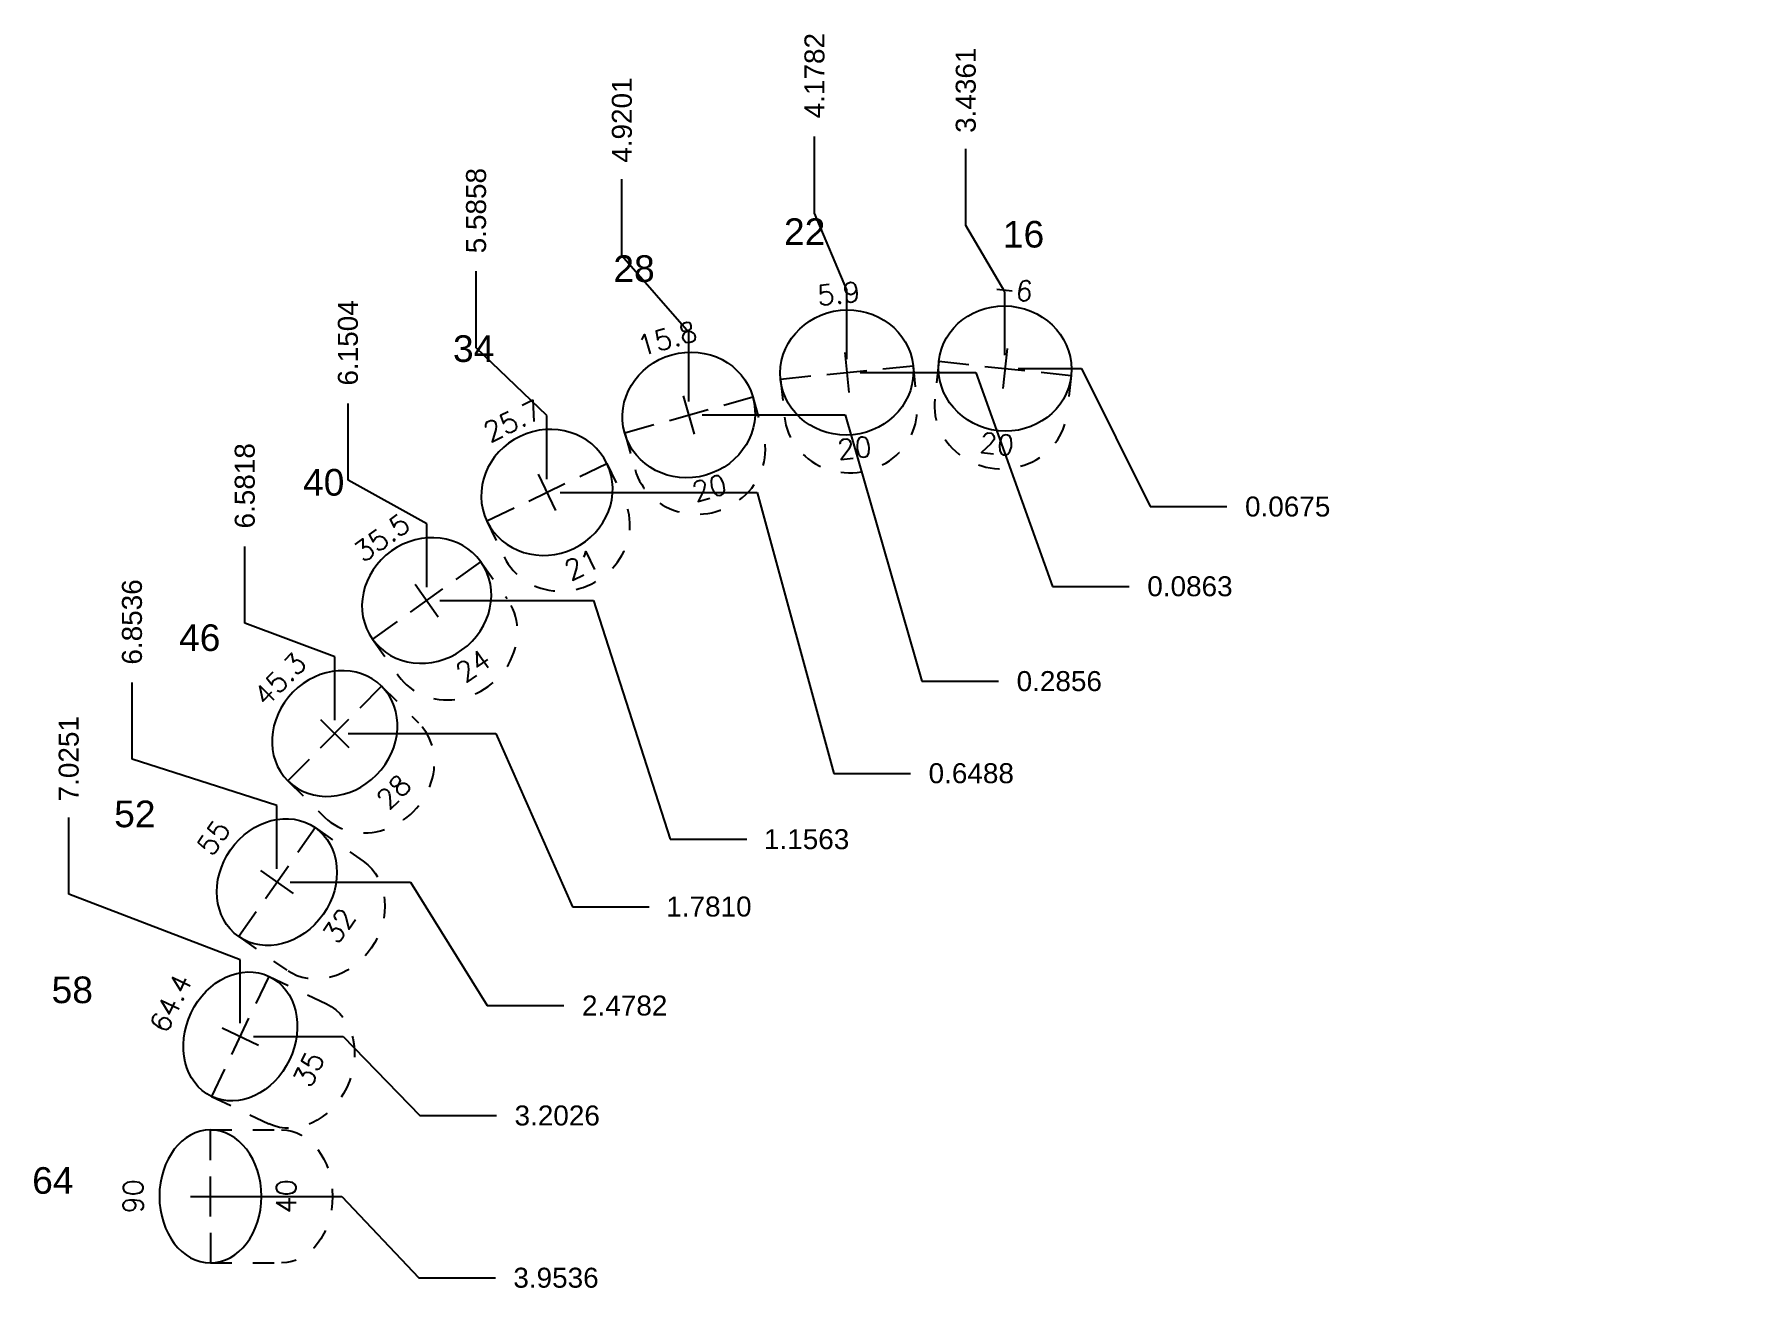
# Model space of a CAD drawing. Header units: inches. Extents: x 57 to 298, y -41 to 19.
# Drawn here: x 198.44 to 206.43, y 12.75 to 18.65 of the extents above; entities that cross this region are included whole.
import ezdxf
from ezdxf.enums import TextEntityAlignment as Align

# ---------------------------------------------------------------- set-up
doc = ezdxf.new("R2010")
doc.units = ezdxf.units.IN
doc.header["$MEASUREMENT"] = 0
doc.header["$PDMODE"] = 35
doc.linetypes.add('CENTER2', pattern=[1.125, 0.75, -0.125, 0.125, -0.125])
doc.linetypes.add('HIDDEN2', pattern=[0.1875, 0.125, -0.0625])
doc.layers.get('Defpoints').update_dxf_attribs({"color": 10})
doc.layers.add('Blade_6', color=7, linetype='Continuous', true_color=0xc880f5)
doc.layers.add('CLine', color=5, linetype='CENTER2')
doc.styles.add('RomanS', font='romans')
doc.styles.get("Standard").update_dxf_attribs({"font": 'arial.ttf'})
doc.dimstyles.get("Standard").update_dxf_attribs({"dimtxt": 0.09375, "dimasz": 0.18, "dimexe": 0.18, "dimexo": 0.0625, "dimgap": 0.09, "dimtad": 0, "dimtih": 1, "dimtoh": 1, "dimdec": 4, "dimzin": 0, "dimdsep": 46, "dimtxsty": 'Standard', "dimcen": 0.09, "dimadec": 4, "dimazin": 0, "dimtfac": 1, "dimtdec": 4, "dimtofl": 0, "dimtmove": 0, "dimatfit": 3, "dimfxl": 1, "dimtolj": 1, "dimtzin": 0, "dimarcsym": 0})

msp = doc.modelspace()

# ---------------------------------------------------------------- texts
at = {"layer": 'Blade_6'}
for s, p in [('22', (201.95941, 17.65553)), ('16', (202.98677, 17.64355)), ('28', (201.15855, 17.48215)), ('34', (200.40566, 17.10661)), ('40', (199.70182, 16.47892)), ('46', (199.1197, 15.74973)), ('52', (198.81532, 14.92241)), ('58', (198.52141, 14.09658)), ('64', (198.43042, 13.20165))]:
    msp.add_text(s, height=0.125, dxfattribs=at).set_placement(p)

# ---------------------------------------------------------------- blocks, each defined once
blk = doc.blocks.new('CMark')
at = {"layer": 'CLine'}
for p, q in [((0, 0.094), (0, -0.094)), ((-0.094, 0), (0.094, 0))]:
    blk.add_line(p, q, dxfattribs=at)
blk = doc.blocks.new('1613@20')
for p, q in [((-0.1705, 0), (-0.3125, 0)), ((0.1707, 0), (0.3125, 0))]:
    blk.add_line(p, q)
at = {"color": 8, "linetype": 'HIDDEN2', "ltscale": 0.5}
blk.add_line((-0.3125, 0), (-0.3125, -0.1779), dxfattribs=at)
at = {"color": 8, "linetype": 'HIDDEN2', "ltscale": 0.5, "flags": 128}
blk.add_lwpolyline([(0.3125, 0), (0.3125, -0.1779)], dxfattribs=at)
blk.add_ellipse((0, 0), major_axis=(-0.3125, 0), ratio=0.939693, start_param=-3.141592653589793, end_param=3.141592653589793)
at = {"color": 8, "linetype": 'HIDDEN2', "ltscale": 0.5}
blk.add_ellipse((0, -0.1779), major_axis=(-0.3125, 0), ratio=0.939693, start_param=0, end_param=3.141593, dxfattribs=at)
blk.add_blockref('CMark', (0, 0))
at = {"style": 'RomanS'}
blk.add_text('20', height=0.094, dxfattribs=at).set_placement((0, -0.3562), align=Align.MIDDLE_CENTER)
blk.add_attdef('ANG', text='', height=0.094, dxfattribs=at).set_placement((0, 0.2975), align=Align.BOTTOM_CENTER)
blk = doc.blocks.new('1613@21')
for p, q in [((-0.1705, 0), (-0.3125, 0)), ((0.1707, 0), (0.3125, 0))]:
    blk.add_line(p, q)
at = {"color": 8, "linetype": 'HIDDEN2', "ltscale": 0.5}
blk.add_line((-0.3125, 0), (-0.3125, -0.1864), dxfattribs=at)
at = {"color": 8, "linetype": 'HIDDEN2', "ltscale": 0.5, "flags": 128}
blk.add_lwpolyline([(0.3125, 0), (0.3125, -0.1864)], dxfattribs=at)
blk.add_ellipse((0, 0), major_axis=(-0.3125, 0), ratio=0.933568, start_param=3.141593, end_param=9.424778)
at = {"color": 8, "linetype": 'HIDDEN2', "ltscale": 0.5}
blk.add_ellipse((0, -0.1864), major_axis=(-0.3125, 0), ratio=0.933568, start_param=0, end_param=3.141593, dxfattribs=at)
blk.add_blockref('CMark', (0, 0))
at = {"style": 'RomanS'}
blk.add_text('21', height=0.094, dxfattribs=at).set_placement((0, -0.3771), align=Align.MIDDLE_CENTER)
blk.add_attdef('ANG', text='', height=0.094, dxfattribs=at).set_placement((0, 0.2975), align=Align.BOTTOM_CENTER)
blk = doc.blocks.new('1613@24')
for p, q in [((-0.1705, 0), (-0.3125, 0)), ((0.1707, 0), (0.3125, 0))]:
    blk.add_line(p, q)
at = {"color": 8, "linetype": 'HIDDEN2', "ltscale": 0.5}
blk.add_line((-0.3125, 0), (-0.3125, -0.2115), dxfattribs=at)
at = {"color": 8, "linetype": 'HIDDEN2', "ltscale": 0.5, "flags": 128}
blk.add_lwpolyline([(0.3125, 0), (0.3125, -0.2115)], dxfattribs=at)
blk.add_ellipse((0, 0), major_axis=(-0.3125, 0), ratio=0.913536, start_param=3.141593, end_param=9.424778)
at = {"color": 8, "linetype": 'HIDDEN2', "ltscale": 0.5}
blk.add_ellipse((0, -0.2115), major_axis=(-0.3125, 0), ratio=0.910656, start_param=0, end_param=3.141593, dxfattribs=at)
blk.add_blockref('CMark', (0, 0))
at = {"style": 'RomanS'}
blk.add_text('24', height=0.094, dxfattribs=at).set_placement((0, -0.3761), align=Align.MIDDLE_CENTER)
blk.add_attdef('ANG', text='', height=0.094, dxfattribs=at).set_placement((0, 0.2871), align=Align.BOTTOM_CENTER)
blk = doc.blocks.new('1613@28')
for p, q in [((-0.1705, 0), (-0.3125, 0)), ((0.1707, 0), (0.3125, 0))]:
    blk.add_line(p, q)
at = {"color": 8, "linetype": 'HIDDEN2', "ltscale": 0.5}
blk.add_line((-0.3125, 0), (-0.3125, -0.2441), dxfattribs=at)
at = {"color": 8, "linetype": 'HIDDEN2', "ltscale": 0.5, "flags": 128}
blk.add_lwpolyline([(0.3125, 0), (0.3125, -0.2441)], dxfattribs=at)
blk.add_ellipse((0, 0), major_axis=(-0.3125, 0), ratio=0.882944, start_param=3.141593, end_param=9.424778)
at = {"color": 8, "linetype": 'HIDDEN2', "ltscale": 0.5}
blk.add_ellipse((0, -0.2441), major_axis=(-0.3125, 0), ratio=0.882944, start_param=0, end_param=3.141593, dxfattribs=at)
blk.add_blockref('CMark', (0, 0))
at = {"style": 'RomanS'}
blk.add_text('28', height=0.094, dxfattribs=at).set_placement((0, -0.3895), align=Align.MIDDLE_CENTER)
blk.add_attdef('ANG', text='', height=0.094, dxfattribs=at).set_placement((0, 0.2871), align=Align.BOTTOM_CENTER)
blk = doc.blocks.new('1613@32')
for p, q in [((-0.1705, 0), (-0.3125, 0)), ((0.1707, 0), (0.3125, 0))]:
    blk.add_line(p, q)
at = {"color": 8, "linetype": 'HIDDEN2', "ltscale": 0.5}
blk.add_line((-0.3125, 0), (-0.3125, -0.2756), dxfattribs=at)
at = {"color": 8, "linetype": 'HIDDEN2', "ltscale": 0.5, "flags": 128}
blk.add_lwpolyline([(0.3125, 0), (0.3125, -0.2756)], dxfattribs=at)
at = {"extrusion": (0, 0, -1)}
blk.add_ellipse((0, 0), major_axis=(-0.3125, 0), ratio=0.848, start_param=3.141593, end_param=9.424778, dxfattribs=at)
at = {"color": 8, "linetype": 'HIDDEN2', "ltscale": 0.5, "extrusion": (0, 0, -1)}
blk.add_ellipse((0, -0.2756), major_axis=(-0.3125, 0), ratio=0.848, start_param=3.141593, end_param=6.283185, dxfattribs=at)
blk.add_blockref('CMark', (0, 0))
at = {"style": 'RomanS'}
blk.add_text('32', height=0.094, dxfattribs=at).set_placement((0, -0.3562), align=Align.MIDDLE_CENTER)
blk.add_attdef('ANG', text='', height=0.094, dxfattribs=at).set_placement((0, 0.2871), align=Align.BOTTOM_CENTER)
blk = doc.blocks.new('1613@35')
for p, q in [((-0.1705, 0), (-0.3125, 0)), ((0.1707, 0), (0.3125, 0))]:
    blk.add_line(p, q)
at = {"color": 8, "linetype": 'HIDDEN2', "ltscale": 0.5}
blk.add_line((-0.3125, 0), (-0.3125, -0.2983), dxfattribs=at)
at = {"color": 8, "linetype": 'HIDDEN2', "ltscale": 0.5, "flags": 128}
blk.add_lwpolyline([(0.3125, 0), (0.3125, -0.2983)], dxfattribs=at)
at = {"extrusion": (0, 0, -1)}
blk.add_ellipse((0, 0), major_axis=(-0.3125, 0), ratio=0.8192, start_param=3.141593, end_param=9.424778, dxfattribs=at)
at = {"color": 8, "linetype": 'HIDDEN2', "ltscale": 0.5, "extrusion": (0, 0, -1)}
blk.add_ellipse((0, -0.2983), major_axis=(-0.3125, 0), ratio=0.8192, start_param=3.141593, end_param=6.283185, dxfattribs=at)
blk.add_blockref('CMark', (0, 0))
at = {"style": 'RomanS'}
blk.add_text('35', height=0.094, dxfattribs=at).set_placement((0, -0.3562), align=Align.MIDDLE_CENTER)
blk.add_attdef('ANG', text='', height=0.094, dxfattribs=at).set_placement((0, 0.2871), align=Align.BOTTOM_CENTER)
blk = doc.blocks.new('1613@40')
for p, q in [((-0.1705, 0), (-0.3125, 0)), ((0.1707, 0), (0.3125, 0))]:
    blk.add_line(p, q)
at = {"color": 8, "linetype": 'HIDDEN2', "ltscale": 0.5}
blk.add_line((-0.3125, 0), (-0.3125, -0.3342), dxfattribs=at)
at = {"color": 8, "linetype": 'HIDDEN2', "ltscale": 0.5, "flags": 128}
blk.add_lwpolyline([(0.3125, 0), (0.3125, -0.3342)], dxfattribs=at)
at = {"extrusion": (0, 0, -1)}
blk.add_ellipse((0, 0), major_axis=(-0.3125, 0), ratio=0.76608, start_param=3.141593, end_param=9.424778, dxfattribs=at)
at = {"color": 8, "linetype": 'HIDDEN2', "ltscale": 0.5, "extrusion": (0, 0, -1)}
blk.add_ellipse((0, -0.3342), major_axis=(-0.3125, 0), ratio=0.76608, start_param=3.141593, end_param=6.283185, dxfattribs=at)
blk.add_blockref('CMark', (0, 0))
at = {"style": 'RomanS'}
blk.add_text('40', height=0.094, dxfattribs=at).set_placement((0, -0.3562), align=Align.MIDDLE_CENTER)
blk.add_attdef('ANG', text='', height=0.094, dxfattribs=at).set_placement((0, 0.2871), align=Align.BOTTOM_CENTER)
blk = doc.blocks.new('*D322')
at = {"layer": 'Blade_6', "color": 0, "lineweight": -2, "transparency": 16777216}
for p, q in [((202.8132, 17.7463), (202.8132, 18.1063)), ((202.9965, 17.4356), (202.8132, 17.7463)), ((202.9965, 17.1381), (202.9965, 17.4356))]:
    blk.add_line(p, q, dxfattribs=at)
at = {"layer": 'Defpoints', "color": 0, "transparency": 16777216}
for p in [(202.8132, 18.1063), (206.4326, 17.1432), (202.9965, 17.0756)]:
    blk.add_point(p, dxfattribs=at)
at = {"layer": 'Blade_6', "color": 0, "transparency": 16777216, "insert": (202.8132, 18.3819), "char_height": 0.09375, "attachment_point": 5, "rotation": 90}
blk.add_mtext('\\A1;3.4361', dxfattribs=at)
blk = doc.blocks.new('*D323')
at = {"layer": 'Blade_6', "color": 0, "lineweight": -2, "transparency": 16777216}
for p, q in [((202.103, 17.8044), (202.103, 18.1644)), ((202.2543, 17.4444), (202.103, 17.8044)), ((202.2543, 17.1193), (202.2543, 17.4444))]:
    blk.add_line(p, q, dxfattribs=at)
at = {"layer": 'Defpoints', "color": 0, "transparency": 16777216}
for p in [(202.103, 18.1644), (206.4326, 17.1432), (202.2543, 17.0568)]:
    blk.add_point(p, dxfattribs=at)
at = {"layer": 'Blade_6', "color": 0, "transparency": 16777216, "insert": (202.103, 18.4504), "char_height": 0.09375, "attachment_point": 5, "rotation": 90}
blk.add_mtext('\\A1;4.1782', dxfattribs=at)
blk = doc.blocks.new('*D324')
at = {"layer": 'Blade_6', "color": 0, "lineweight": -2, "transparency": 16777216}
for p, q in [((201.199, 17.6044), (201.199, 17.9644)), ((201.5125, 17.2444), (201.199, 17.6044)), ((201.5125, 16.9201), (201.5125, 17.2444))]:
    blk.add_line(p, q, dxfattribs=at)
at = {"layer": 'Defpoints', "color": 0, "transparency": 16777216}
for p in [(201.199, 17.9644), (206.4326, 17.1432), (201.5125, 16.8576)]:
    blk.add_point(p, dxfattribs=at)
at = {"layer": 'Blade_6', "color": 0, "transparency": 16777216, "insert": (201.199, 18.2418), "char_height": 0.09375, "attachment_point": 5, "rotation": 90}
blk.add_mtext('\\A1;4.9201', dxfattribs=at)
blk = doc.blocks.new('*D325')
at = {"layer": 'Blade_6', "color": 0, "lineweight": -2, "transparency": 16777216}
for p, q in [((200.5146, 17.172), (200.5146, 17.532)), ((200.8468, 16.8544), (200.5146, 17.172)), ((200.8468, 16.5569), (200.8468, 16.8544))]:
    blk.add_line(p, q, dxfattribs=at)
at = {"layer": 'Defpoints', "color": 0, "transparency": 16777216}
for p in [(200.5146, 17.532), (206.4326, 17.1432), (200.8468, 16.4944)]:
    blk.add_point(p, dxfattribs=at)
at = {"layer": 'Blade_6', "color": 0, "transparency": 16777216, "insert": (200.5146, 17.8167), "char_height": 0.09375, "attachment_point": 5, "rotation": 90}
blk.add_mtext('\\A1;5.5858', dxfattribs=at)
blk = doc.blocks.new('*D326')
at = {"layer": 'Blade_6', "color": 0, "lineweight": -2, "transparency": 16777216}
for p, q in [((199.9131, 16.5511), (199.9131, 16.9111)), ((200.2822, 16.3468), (199.9131, 16.5511)), ((200.2822, 16.0493), (200.2822, 16.3468))]:
    blk.add_line(p, q, dxfattribs=at)
at = {"layer": 'Defpoints', "color": 0, "transparency": 16777216}
for p in [(206.4326, 17.1432), (199.9131, 16.9111), (200.2822, 15.9868)]:
    blk.add_point(p, dxfattribs=at)
at = {"layer": 'Blade_6', "color": 0, "transparency": 16777216, "insert": (199.9131, 17.1958), "char_height": 0.09375, "attachment_point": 5, "rotation": 90}
blk.add_mtext('\\A1;6.1504', dxfattribs=at)
blk = doc.blocks.new('*D327')
at = {"layer": 'Blade_6', "color": 0, "lineweight": -2, "transparency": 16777216}
for p, q in [((199.4288, 15.88), (199.4288, 16.24)), ((199.8507, 15.7222), (199.4288, 15.88)), ((199.8507, 15.4247), (199.8507, 15.7222))]:
    blk.add_line(p, q, dxfattribs=at)
at = {"layer": 'Defpoints', "color": 0, "transparency": 16777216}
for p in [(206.4326, 17.1432), (199.4288, 16.24), (199.8507, 15.3622)]:
    blk.add_point(p, dxfattribs=at)
at = {"layer": 'Blade_6', "color": 0, "transparency": 16777216, "insert": (199.4288, 16.525), "char_height": 0.09375, "attachment_point": 5, "rotation": 90}
blk.add_mtext('\\A1;6.5818', dxfattribs=at)
blk = doc.blocks.new('*D328')
at = {"layer": 'Blade_6', "color": 0, "lineweight": -2, "transparency": 16777216}
for p, q in [((198.8994, 15.2412), (198.8994, 15.6012)), ((199.579, 15.0249), (198.8994, 15.2412)), ((199.579, 14.7274), (199.579, 15.0249))]:
    blk.add_line(p, q, dxfattribs=at)
at = {"layer": 'Defpoints', "color": 0, "transparency": 16777216}
for p in [(206.4326, 17.1432), (198.8994, 15.6012), (199.579, 14.6649)]:
    blk.add_point(p, dxfattribs=at)
at = {"layer": 'Blade_6', "color": 0, "transparency": 16777216, "insert": (198.8994, 15.886), "char_height": 0.09375, "attachment_point": 5, "rotation": 90}
blk.add_mtext('\\A1;6.8536', dxfattribs=at)
blk = doc.blocks.new('*D329')
at = {"layer": 'Blade_6', "color": 0, "lineweight": -2, "transparency": 16777216}
for p, q in [((198.6024, 14.6088), (198.6024, 14.9688)), ((199.4075, 14.3006), (198.6024, 14.6088)), ((199.4075, 14.0031), (199.4075, 14.3006))]:
    blk.add_line(p, q, dxfattribs=at)
at = {"layer": 'Defpoints', "color": 0, "transparency": 16777216}
for p in [(206.4326, 17.1432), (198.6024, 14.9688), (199.4075, 13.9406)]:
    blk.add_point(p, dxfattribs=at)
at = {"layer": 'Blade_6', "color": 0, "transparency": 16777216, "insert": (198.6024, 15.244), "char_height": 0.09375, "attachment_point": 5, "rotation": 90}
blk.add_mtext('\\A1;7.0251', dxfattribs=at)
blk = doc.blocks.new('*D330')
at = {"layer": 'Blade_6', "color": 0, "lineweight": -2, "transparency": 16777216}
for p, q in [((203.059, 17.0756), (203.3565, 17.0756)), ((203.3565, 17.0756), (203.6789, 16.4272)), ((203.6789, 16.4272), (204.0389, 16.4272))]:
    blk.add_line(p, q, dxfattribs=at)
at = {"layer": 'Defpoints', "color": 0, "transparency": 16777216}
for p in [(206.4326, 17.1432), (202.9965, 17.0756), (204.0389, 16.4272)]:
    blk.add_point(p, dxfattribs=at)
at = {"layer": 'Blade_6', "color": 0, "transparency": 16777216, "insert": (204.3238, 16.4272), "char_height": 0.09375, "attachment_point": 5}
blk.add_mtext('\\A1;0.0675', dxfattribs=at)
blk = doc.blocks.new('*D331')
at = {"layer": 'Blade_6', "color": 0, "lineweight": -2, "transparency": 16777216}
for p, q in [((202.3168, 17.0568), (202.8604, 17.0568)), ((202.8604, 17.0568), (203.2204, 16.0529)), ((203.2204, 16.0529), (203.5804, 16.0529))]:
    blk.add_line(p, q, dxfattribs=at)
at = {"layer": 'Defpoints', "color": 0, "transparency": 16777216}
for p in [(206.4326, 17.1432), (202.2543, 17.0568), (203.5804, 16.0529)]:
    blk.add_point(p, dxfattribs=at)
at = {"layer": 'Blade_6', "color": 0, "transparency": 16777216, "insert": (203.865, 16.0529), "char_height": 0.09375, "attachment_point": 5}
blk.add_mtext('\\A1;0.0863', dxfattribs=at)
blk = doc.blocks.new('*D332')
at = {"layer": 'Blade_6', "color": 0, "lineweight": -2, "transparency": 16777216}
for p, q in [((201.575, 16.8576), (202.2471, 16.8576)), ((202.2471, 16.8576), (202.6071, 15.6077)), ((202.6071, 15.6077), (202.9671, 15.6077))]:
    blk.add_line(p, q, dxfattribs=at)
at = {"layer": 'Defpoints', "color": 0, "transparency": 16777216}
for p in [(206.4326, 17.1432), (201.5125, 16.8576), (202.9671, 15.6077)]:
    blk.add_point(p, dxfattribs=at)
at = {"layer": 'Blade_6', "color": 0, "transparency": 16777216, "insert": (203.2516, 15.6077), "char_height": 0.09375, "attachment_point": 5}
blk.add_mtext('\\A1;0.2856', dxfattribs=at)
blk = doc.blocks.new('*D333')
at = {"layer": 'Blade_6', "color": 0, "lineweight": -2, "transparency": 16777216}
for p, q in [((200.9093, 16.4944), (201.8338, 16.4944)), ((201.8338, 16.4944), (202.1938, 15.1753)), ((202.1938, 15.1753), (202.5538, 15.1753))]:
    blk.add_line(p, q, dxfattribs=at)
at = {"layer": 'Defpoints', "color": 0, "transparency": 16777216}
for p in [(206.4326, 17.1432), (200.8468, 16.4944), (202.5538, 15.1753)]:
    blk.add_point(p, dxfattribs=at)
at = {"layer": 'Blade_6', "color": 0, "transparency": 16777216, "insert": (202.8385, 15.1753), "char_height": 0.09375, "attachment_point": 5}
blk.add_mtext('\\A1;0.6488', dxfattribs=at)
blk = doc.blocks.new('*D334')
at = {"layer": 'Blade_6', "color": 0, "lineweight": -2, "transparency": 16777216}
for p, q in [((200.3447, 15.9868), (201.0655, 15.9868)), ((201.0655, 15.9868), (201.4255, 14.8656)), ((201.4255, 14.8656), (201.7855, 14.8656))]:
    blk.add_line(p, q, dxfattribs=at)
at = {"layer": 'Defpoints', "color": 0, "transparency": 16777216}
for p in [(206.4326, 17.1432), (200.2822, 15.9868), (201.7855, 14.8656)]:
    blk.add_point(p, dxfattribs=at)
at = {"layer": 'Blade_6', "color": 0, "transparency": 16777216, "insert": (202.0657, 14.8656), "char_height": 0.09375, "attachment_point": 5}
blk.add_mtext('\\A1;1.1563', dxfattribs=at)
blk = doc.blocks.new('*D335')
at = {"layer": 'Blade_6', "color": 0, "lineweight": -2, "transparency": 16777216}
for p, q in [((199.9132, 15.3622), (200.6071, 15.3622)), ((200.6071, 15.3622), (200.9671, 14.5494)), ((200.9671, 14.5494), (201.3271, 14.5494))]:
    blk.add_line(p, q, dxfattribs=at)
at = {"layer": 'Defpoints', "color": 0, "transparency": 16777216}
for p in [(206.4326, 17.1432), (199.8507, 15.3622), (201.3271, 14.5494)]:
    blk.add_point(p, dxfattribs=at)
at = {"layer": 'Blade_6', "color": 0, "transparency": 16777216, "insert": (201.6071, 14.5494), "char_height": 0.09375, "attachment_point": 5}
blk.add_mtext('\\A1;1.7810', dxfattribs=at)
blk = doc.blocks.new('*D336')
at = {"layer": 'Blade_6', "color": 0, "lineweight": -2, "transparency": 16777216}
for p, q in [((199.6415, 14.6649), (200.2068, 14.6649)), ((200.2068, 14.6649), (200.5668, 14.0848)), ((200.5668, 14.0848), (200.9268, 14.0848))]:
    blk.add_line(p, q, dxfattribs=at)
at = {"layer": 'Defpoints', "color": 0, "transparency": 16777216}
for p in [(206.4326, 17.1432), (199.579, 14.6649), (200.9268, 14.0848)]:
    blk.add_point(p, dxfattribs=at)
at = {"layer": 'Blade_6', "color": 0, "transparency": 16777216, "insert": (201.2117, 14.0848), "char_height": 0.09375, "attachment_point": 5}
blk.add_mtext('\\A1;2.4782', dxfattribs=at)
blk = doc.blocks.new('*D337')
at = {"layer": 'Blade_6', "color": 0, "lineweight": -2, "transparency": 16777216}
for p, q in [((199.47, 13.9406), (199.8904, 13.9406)), ((199.8904, 13.9406), (200.2504, 13.5686)), ((200.2504, 13.5686), (200.6104, 13.5686))]:
    blk.add_line(p, q, dxfattribs=at)
at = {"layer": 'Defpoints', "color": 0, "transparency": 16777216}
for p in [(206.4326, 17.1432), (199.4075, 13.9406), (200.6104, 13.5686)]:
    blk.add_point(p, dxfattribs=at)
at = {"layer": 'Blade_6', "color": 0, "transparency": 16777216, "insert": (200.8949, 13.5686), "char_height": 0.09375, "attachment_point": 5}
blk.add_mtext('\\A1;3.2026', dxfattribs=at)
blk = doc.blocks.new('*D353')
at = {"layer": 'Blade_6', "color": 0, "lineweight": -2, "transparency": 16777216}
for p, q in [((199.3295, 13.1895), (199.8847, 13.1895)), ((199.8847, 13.1895), (200.2447, 12.8071)), ((200.2447, 12.8071), (200.6047, 12.8071))]:
    blk.add_line(p, q, dxfattribs=at)
at = {"layer": 'Defpoints', "color": 0, "transparency": 16777216}
for p in [(206.4326, 17.1432), (199.267, 13.1895), (200.6047, 12.8071)]:
    blk.add_point(p, dxfattribs=at)
at = {"layer": 'Blade_6', "color": 0, "transparency": 16777216, "insert": (200.8892, 12.8071), "char_height": 0.09375, "attachment_point": 5}
blk.add_mtext('\\A1;3.9536', dxfattribs=at)

# ---------------------------------------------------------------- dimensions: what is measured, and where the dimension line sits
at = {"layer": 'Blade_6'}
for feature_location, offset, dtype, origin, picture, middle in [((202.25433, 17.05685), (-0.15138, 1.10757), 1, (206.43257, 17.14316), '*D323', (202.10296, 18.45042)), ((202.99646, 17.07564), (-0.18327, 1.0307), 1, (206.43257, 17.14316), '*D322', (202.81319, 18.38186)), ((201.51249, 16.8576), (-0.31346, 1.10678), 1, (206.43257, 17.14316), '*D324', (201.19903, 18.24182)), ((200.8468, 16.49435), (-0.33217, 1.03769), 1, (206.43257, 17.14316), '*D325', (200.51463, 17.81674)), ((200.28218, 15.98682), (-0.3691, 0.92431), 1, (206.43257, 17.14316), '*D326', (199.91308, 17.19579)), ((199.40747, 13.94056), (-0.80508, 1.02829), 1, (206.43257, 17.14316), '*D329', (198.60239, 15.24401)), ((199.57899, 14.66492), (-0.6796, 0.9363), 1, (206.43257, 17.14316), '*D328', (198.89939, 15.88604)), ((199.26697, 13.18953), (1.33769, -0.3824), 0, (206.43257, 17.14316), '*D353', (200.88919, 12.80713)), ((199.850723, 15.362173), (-0.421889, 0.877869), 1, (206.432572, 17.143155), '*D327', (199.428834, 16.524992)), ((199.40747, 13.94056), (1.20293, -0.37196), 0, (206.43257, 17.14316), '*D337', (200.89493, 13.5686)), ((199.57899, 14.66492), (1.34778, -0.5801), 0, (206.43257, 17.14316), '*D336', (201.21169, 14.08482)), ((199.85072, 15.36217), (1.47636, -0.81275), 0, (206.43257, 17.14316), '*D335', (201.60711, 14.54942)), ((200.28218, 15.98682), (1.50332, -1.12122), 0, (206.43257, 17.14316), '*D334', (202.06569, 14.8656)), ((200.8468, 16.49435), (1.70704, -1.31902), 0, (206.43257, 17.14316), '*D333', (202.83854, 15.17534)), ((201.51249, 16.8576), (1.45457, -1.24993), 0, (206.43257, 17.14316), '*D332', (203.25163, 15.60767)), ((202.25433, 17.05685), (1.32611, -1.00394), 0, (206.43257, 17.14316), '*D331', (203.86504, 16.05291)), ((202.99646, 17.07564), (1.04241, -0.64847), 0, (206.43257, 17.14316), '*D330', (204.32382, 16.42717))]:
    dim = msp.add_ordinate_dim(feature_location=feature_location, offset=offset, dtype=dtype, origin=origin, dimstyle='Standard', dxfattribs=at)
    dim.commit()
    dim.dimension.update_dxf_attribs({"geometry": picture, "text_midpoint": middle})

# ---------------------------------------------------------------- block references
at = {"layer": 'Blade_6'}
for name, p, rotation, values in [('1613@20', (202.25433, 17.05685), 5.9, {'ANG': '5.9'}), ('1613@20', (202.99646, 17.07564), 354.0000000000001, {'ANG': '-6'}), ('1613@20', (201.51249, 16.8576), 15.8, {'ANG': '15.8'}), ('1613@21', (200.8468, 16.49435), 25.70000000000001, {'ANG': '25.7'}), ('1613@24', (200.28218, 15.98682), 35.50000000000001, {'ANG': '35.5'}), ('1613@28', (199.85072, 15.36217), 45.3, {'ANG': '45.3'}), ('1613@32', (199.57899, 14.66492), 55, {'ANG': '55'}), ('1613@35', (199.40747, 13.94056), 64.4, {'ANG': '64.4'}), ('1613@40', (199.26697, 13.18953), 90, {'ANG': '90'})]:
    msp.add_blockref(name, p, dxfattribs=dict(at, rotation=rotation)).add_auto_attribs(values)

msp.set_redraw_order([(e.dxf.handle, doc.entitydb.next_handle()) for e in msp.query("TEXT MTEXT ATTDEF DIMENSION ARC_DIMENSION")])  # texts and dimensions are drawn at this point

doc.saveas('drawing.dxf')
